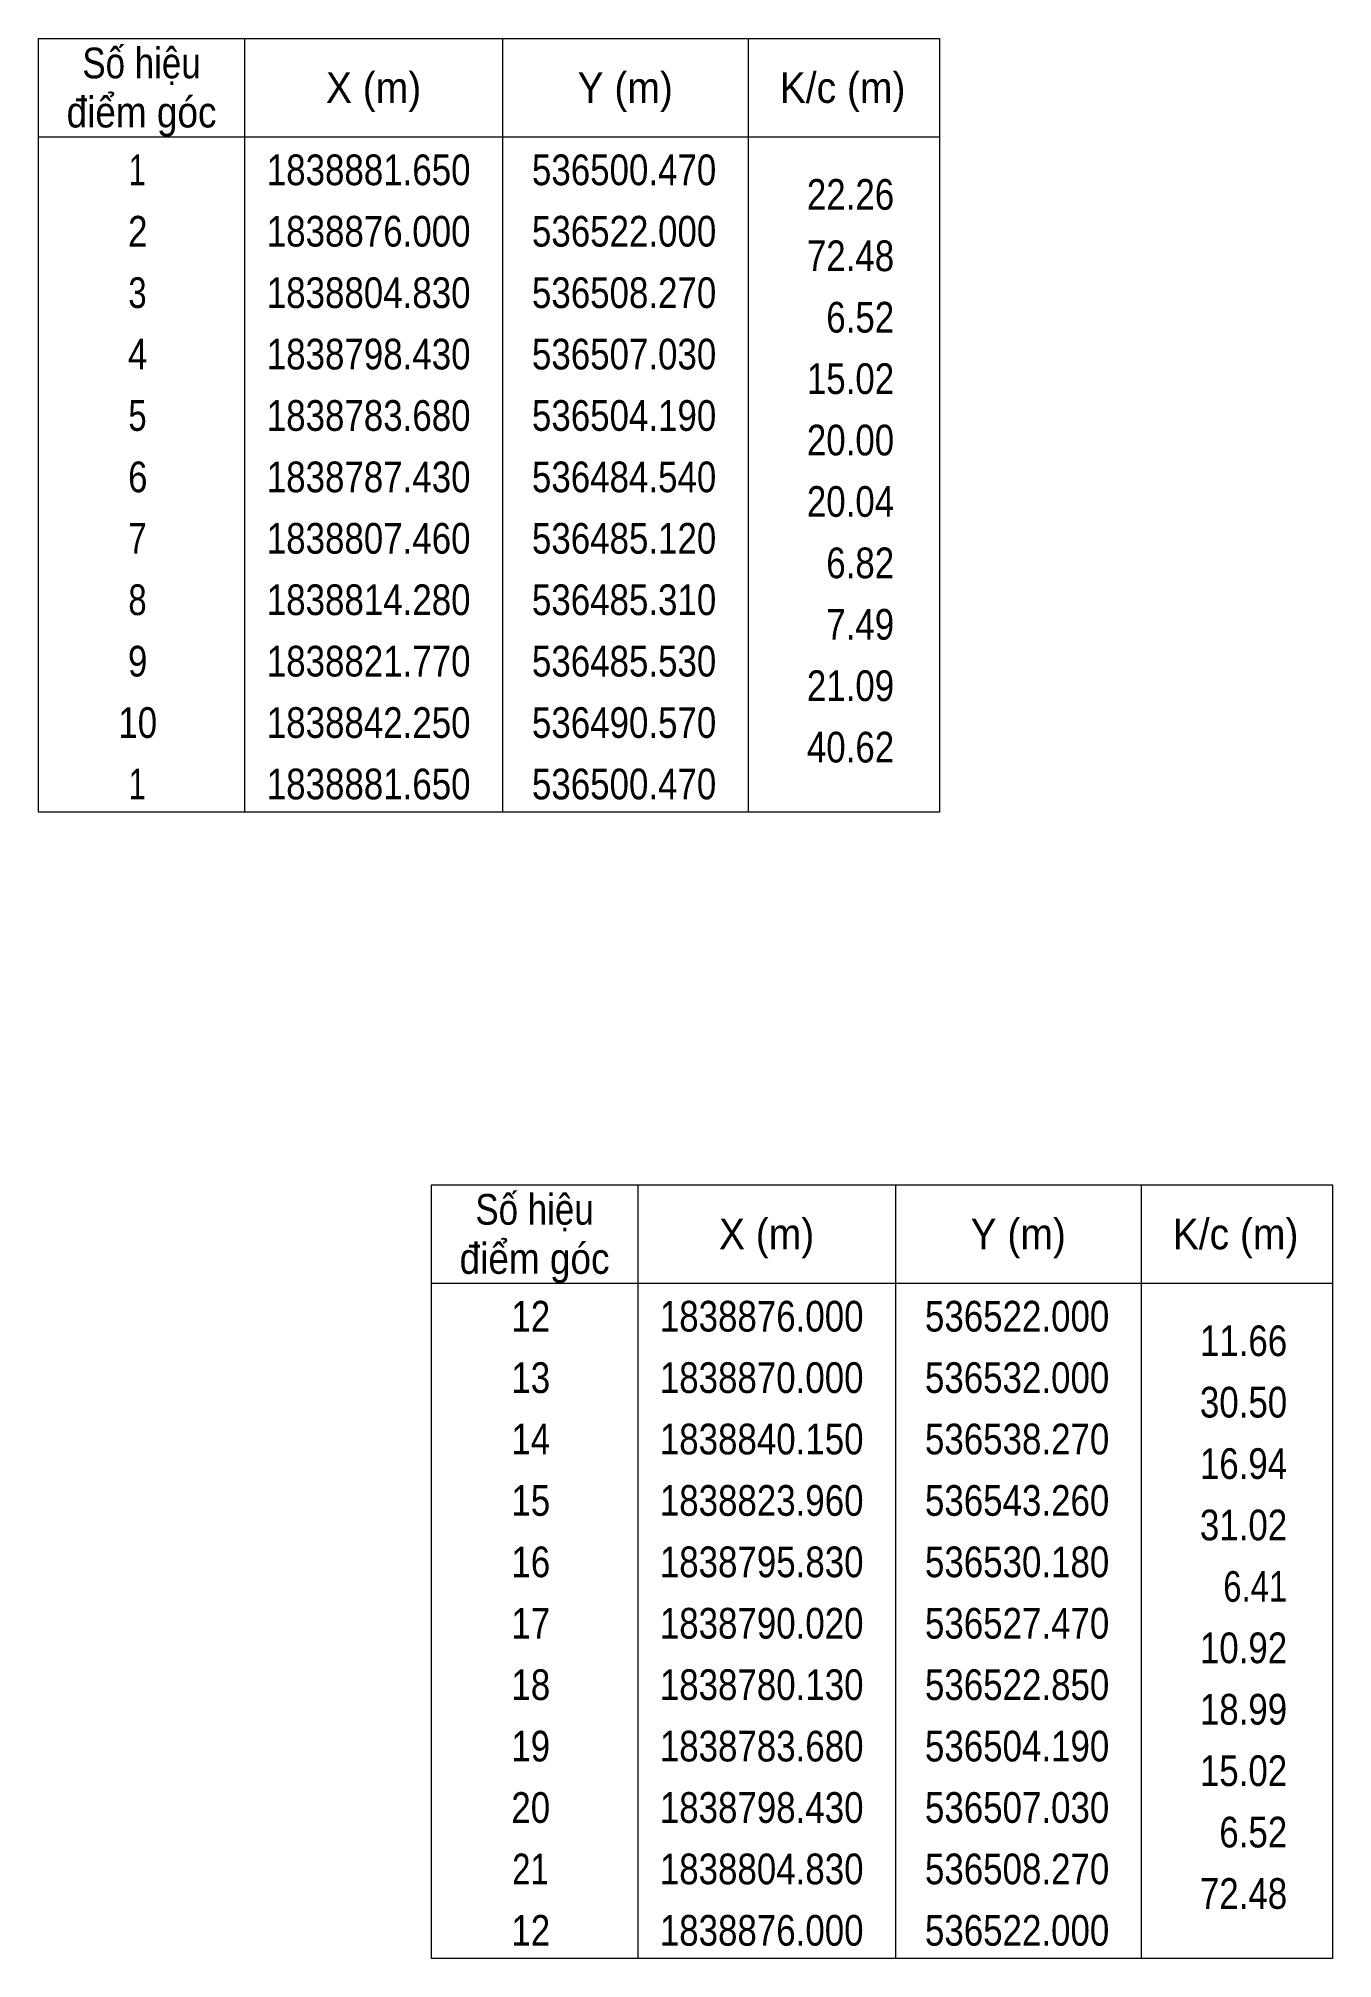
# Model space of a CAD drawing. Header units: metres. Extents: x 7 to 536942, y -12 to 1839015.
# Drawn here: x 536837 to 536942.4, y 1838636.1 to 1838792.5 of the extents above; entities that cross this region are included whole.
import ezdxf
from ezdxf.enums import TextEntityAlignment as Align

# ---------------------------------------------------------------- set-up
doc = ezdxf.new("R2010")
doc.units = ezdxf.units.M
doc.header["$LTSCALE"] = 1.1
doc.layers.add('63', color=7, linetype='Continuous', lineweight=13)

msp = doc.modelspace()

# ---------------------------------------------------------------- texts
at = {"layer": '63'}
for s, width, p in [('Số hiệu', 0.85, (536845.42, 1838789.21)), ('X (m)', 0.95, (536864.32, 1838787.21)), ('Y (m)', 0.95, (536884.815, 1838787.21)), ('K/c (m)', 0.95, (536902.52, 1838787.21)), ('điểm góc', 0.9, (536845.42, 1838785.21)), (' 1', 0.75, (536844.715, 1838780.51)), ('1838881.650', 0.85, (536863.92, 1838780.51)), ('536500.470', 0.85, (536884.725, 1838780.51)), (' 2', 0.85, (536844.72, 1838775.51)), ('1838876.000', 0.85, (536863.92, 1838775.51)), ('536522.000', 0.85, (536884.725, 1838775.51)), (' 3', 0.8, (536844.72, 1838770.51)), ('1838804.830', 0.85, (536863.92, 1838770.51)), ('536508.270', 0.85, (536884.725, 1838770.51)), (' 4', 0.85, (536844.715, 1838765.51)), ('1838798.430', 0.85, (536863.92, 1838765.51)), ('536507.030', 0.85, (536884.725, 1838765.51)), (' 5', 0.8, (536844.72, 1838760.51)), ('1838783.680', 0.85, (536863.92, 1838760.51)), ('536504.190', 0.85, (536884.725, 1838760.51)), (' 6', 0.85, (536844.72, 1838755.51)), ('1838787.430', 0.85, (536863.92, 1838755.51)), ('536484.540', 0.85, (536884.725, 1838755.51)), (' 7', 0.8, (536844.72, 1838750.51)), ('1838807.460', 0.85, (536863.92, 1838750.51)), ('536485.120', 0.85, (536884.725, 1838750.51)), (' 8', 0.8, (536844.72, 1838745.51)), ('1838814.280', 0.85, (536863.92, 1838745.51)), ('536485.310', 0.85, (536884.725, 1838745.51)), (' 9', 0.85, (536844.715, 1838740.51)), ('1838821.770', 0.85, (536863.92, 1838740.51)), ('536485.530', 0.85, (536884.725, 1838740.51)), (' 10', 0.85, (536844.715, 1838735.51)), ('1838842.250', 0.85, (536863.92, 1838735.51)), ('536490.570', 0.85, (536884.725, 1838735.51)), (' 1', 0.75, (536844.715, 1838730.51)), ('1838881.650', 0.85, (536863.92, 1838730.51)), ('536500.470', 0.85, (536884.725, 1838730.51)), ('Số hiệu', 0.85, (536877.43, 1838695.88)), ('X (m)', 0.95, (536896.33, 1838693.88)), ('Y (m)', 0.95, (536916.825, 1838693.88)), ('K/c (m)', 0.95, (536934.53, 1838693.88)), ('điểm góc', 0.9, (536877.43, 1838691.88)), (' 12', 0.85, (536876.73, 1838687.18)), ('1838876.000', 0.85, (536895.93, 1838687.18)), ('536522.000', 0.85, (536916.735, 1838687.18)), (' 13', 0.85, (536876.73, 1838682.18)), ('1838870.000', 0.85, (536895.93, 1838682.18)), ('536532.000', 0.85, (536916.735, 1838682.18)), (' 14', 0.85, (536876.725, 1838677.18)), ('1838840.150', 0.85, (536895.93, 1838677.18)), ('536538.270', 0.85, (536916.735, 1838677.18)), (' 15', 0.85, (536876.73, 1838672.18)), ('1838823.960', 0.85, (536895.93, 1838672.18)), ('536543.260', 0.85, (536916.735, 1838672.18)), (' 16', 0.85, (536876.73, 1838667.18)), ('1838795.830', 0.85, (536895.93, 1838667.18)), ('536530.180', 0.85, (536916.735, 1838667.18)), (' 17', 0.85, (536876.73, 1838662.18)), ('1838790.020', 0.85, (536895.93, 1838662.18)), ('536527.470', 0.85, (536916.735, 1838662.18)), (' 18', 0.85, (536876.73, 1838657.18)), ('1838780.130', 0.85, (536895.93, 1838657.18)), ('536522.850', 0.85, (536916.735, 1838657.18)), (' 19', 0.85, (536876.725, 1838652.18)), ('1838783.680', 0.85, (536895.93, 1838652.18)), ('536504.190', 0.85, (536916.735, 1838652.18)), (' 20', 0.85, (536876.725, 1838647.18)), ('1838798.430', 0.85, (536895.93, 1838647.18)), ('536507.030', 0.85, (536916.735, 1838647.18)), (' 21', 0.8, (536876.725, 1838642.18)), ('1838804.830', 0.85, (536895.93, 1838642.18)), ('536508.270', 0.85, (536916.735, 1838642.18)), (' 12', 0.85, (536876.73, 1838637.18)), ('1838876.000', 0.85, (536895.93, 1838637.18)), ('536522.000', 0.85, (536916.735, 1838637.18))]:
    msp.add_text(s, height=2.5, dxfattribs=dict(at, width=width)).set_placement(p, align=Align.CENTER)
for s, width, p in [('22.26', 0.85, (536906.72, 1838778.51)), ('72.48', 0.85, (536906.72, 1838773.51)), ('6.52', 0.85, (536906.72, 1838768.51)), ('15.02', 0.85, (536906.72, 1838763.51)), ('20.00', 0.85, (536906.72, 1838758.51)), ('20.04', 0.85, (536906.72, 1838753.51)), ('6.82', 0.85, (536906.72, 1838748.51)), ('7.49', 0.85, (536906.72, 1838743.51)), ('21.09', 0.85, (536906.72, 1838738.51)), ('40.62', 0.85, (536906.72, 1838733.51)), ('11.66', 0.85, (536938.73, 1838685.18)), ('30.50', 0.85, (536938.73, 1838680.18)), ('16.94', 0.85, (536938.73, 1838675.18)), ('31.02', 0.85, (536938.73, 1838670.18)), ('6.41', 0.8, (536938.73, 1838665.18)), ('10.92', 0.85, (536938.73, 1838660.18)), ('18.99', 0.85, (536938.73, 1838655.18)), ('15.02', 0.85, (536938.73, 1838650.18)), ('6.52', 0.85, (536938.73, 1838645.18)), ('72.48', 0.85, (536938.73, 1838640.18))]:
    msp.add_text(s, height=2.5, dxfattribs=dict(at, width=width)).set_placement(p, align=Align.RIGHT)

# ---------------------------------------------------------------- linework, layer by layer
at = {"layer": '63'}
for p, q in [((536853.82, 1838792.46), (536853.82, 1838729.46)), ((536874.82, 1838792.46), (536874.82, 1838729.46)), ((536894.82, 1838792.46), (536894.82, 1838729.46)), ((536837.02, 1838784.46), (536910.42, 1838784.46)), ((536885.83, 1838699.13), (536885.83, 1838636.13)), ((536906.83, 1838699.13), (536906.83, 1838636.13)), ((536926.83, 1838699.13), (536926.83, 1838636.13)), ((536869.03, 1838691.13), (536942.43, 1838691.13))]:
    msp.add_line(p, q, dxfattribs=at)
for points in [[(536837.02, 1838792.46), (536910.42, 1838792.46), (536910.42, 1838729.46), (536837.02, 1838729.46)], [(536869.03, 1838699.13), (536942.43, 1838699.13), (536942.43, 1838636.13), (536869.03, 1838636.13)]]:
    msp.add_lwpolyline(points, close=True, dxfattribs=at)

msp.set_redraw_order([(e.dxf.handle, doc.entitydb.next_handle()) for e in msp.query("TEXT MTEXT ATTDEF DIMENSION ARC_DIMENSION")])  # texts and dimensions are drawn at this point

doc.saveas('drawing.dxf')
